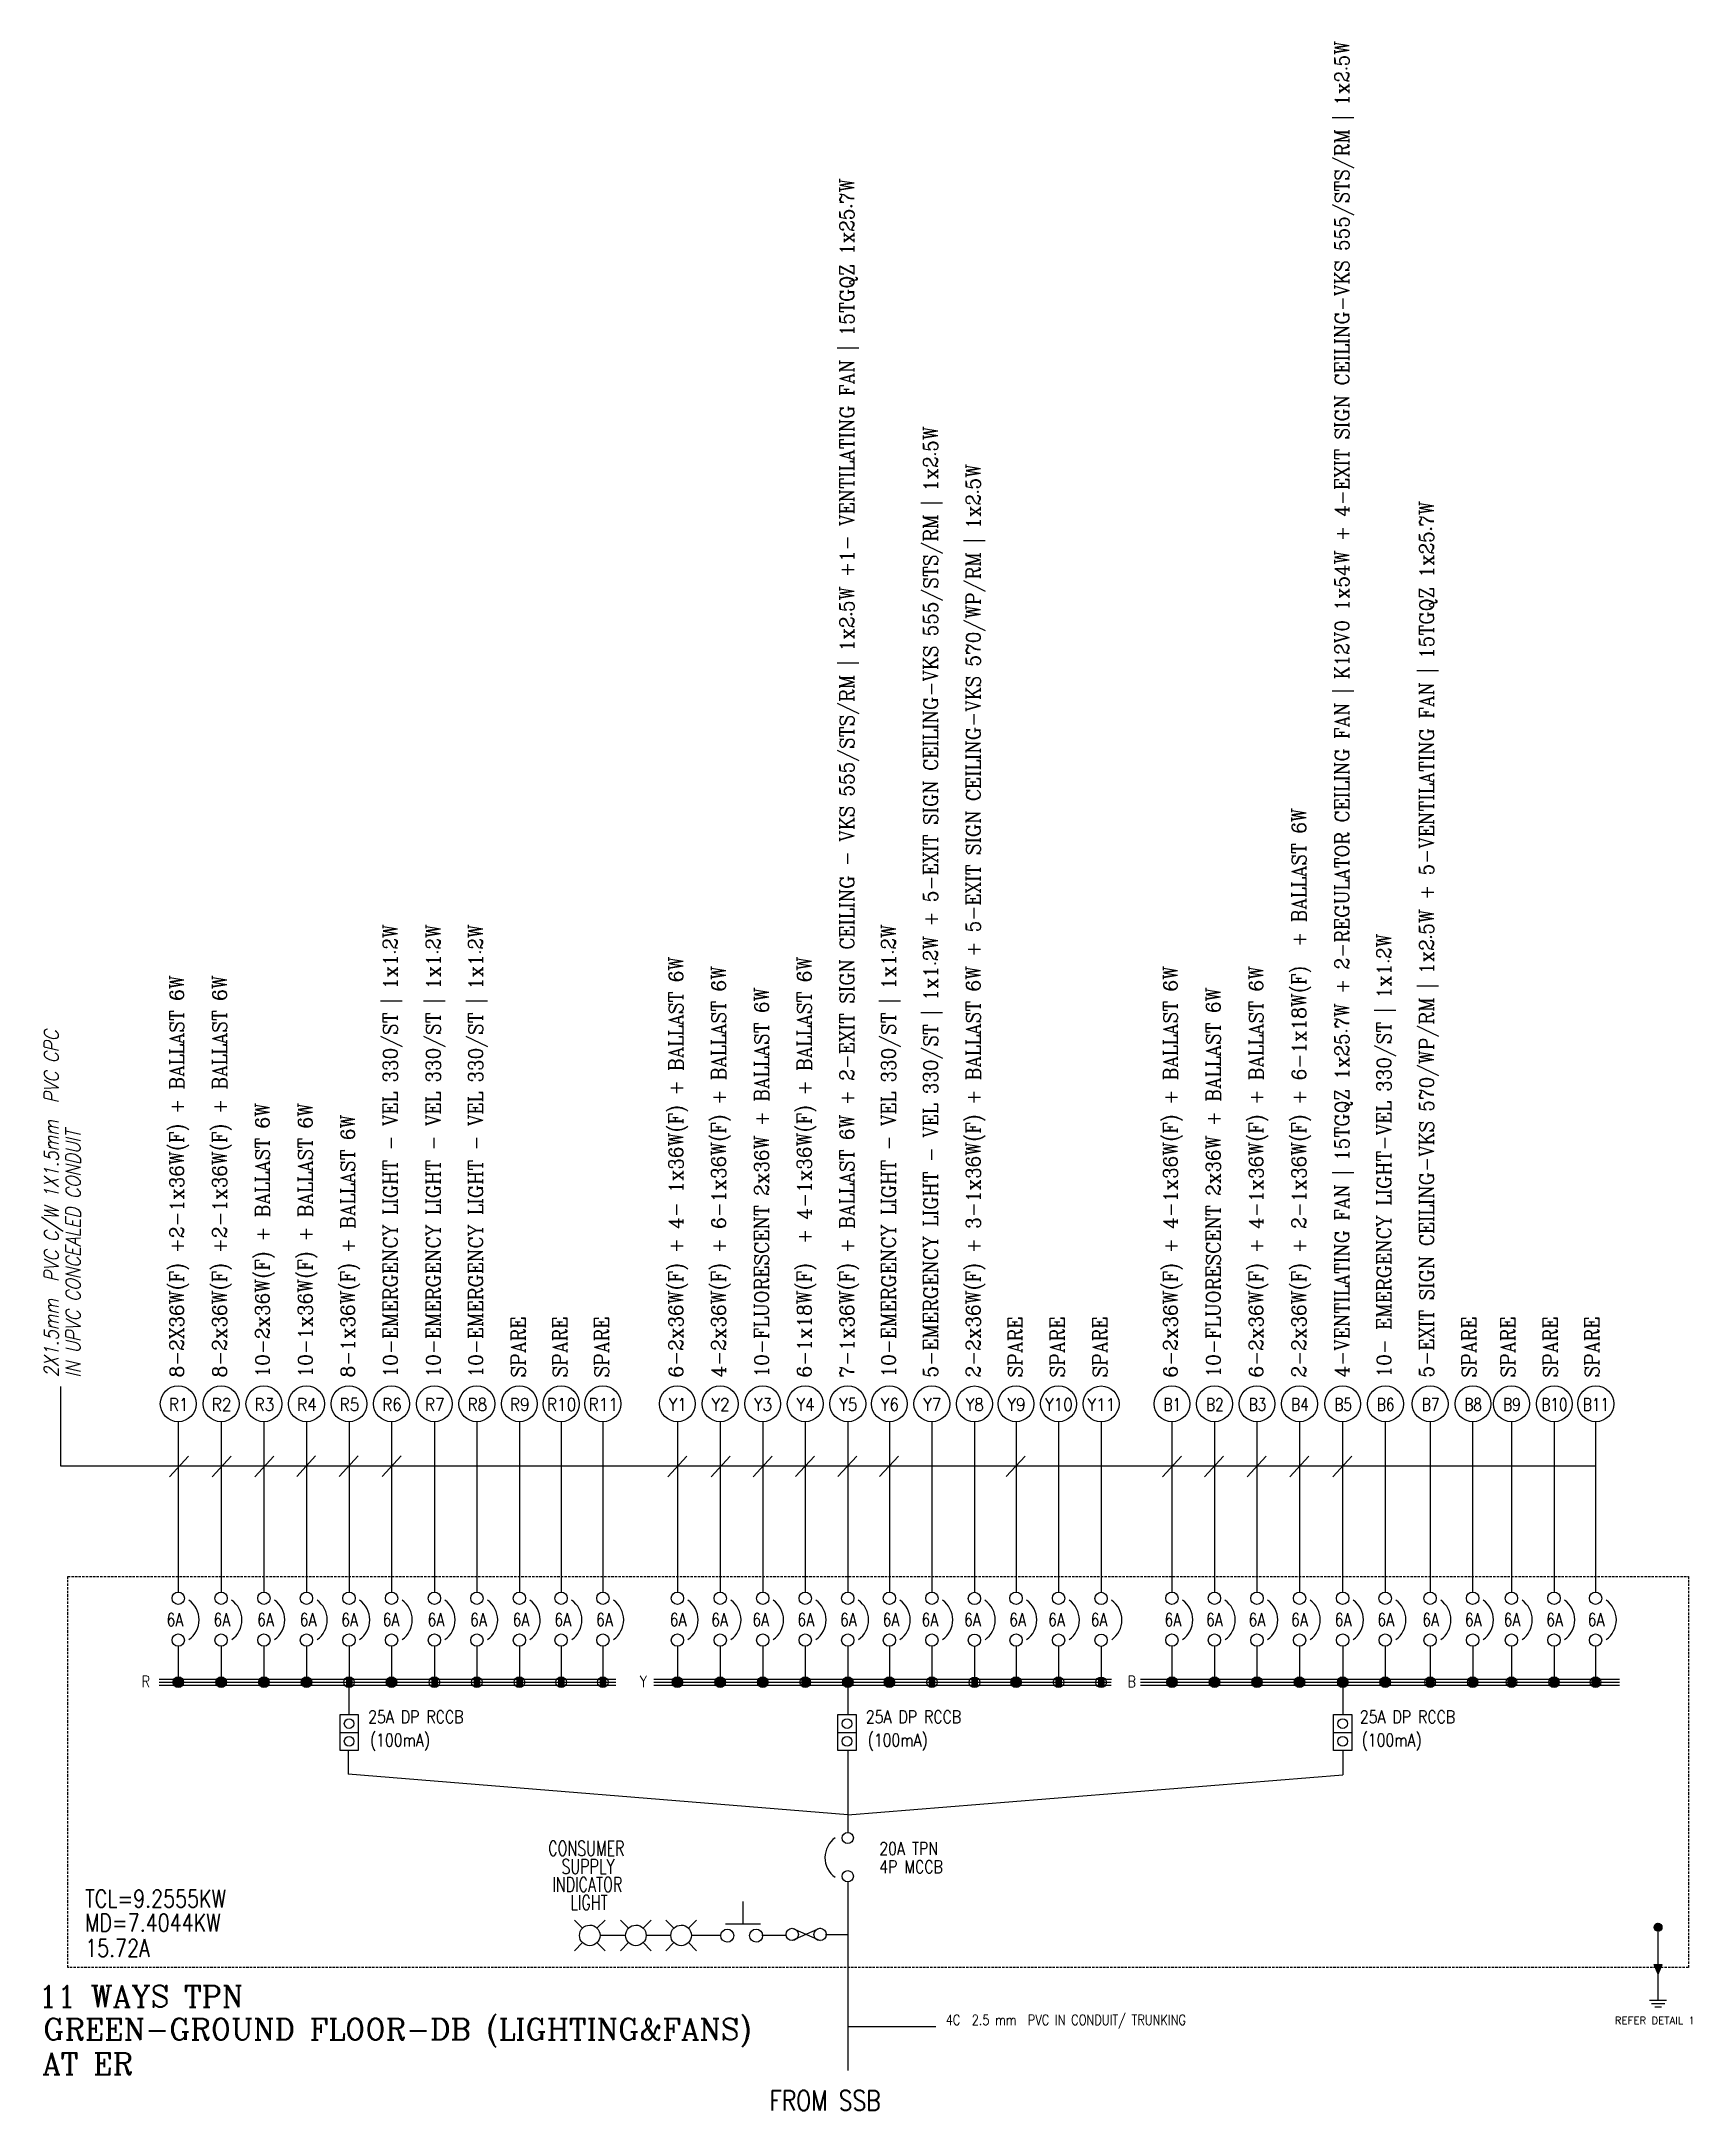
# Model space of a CAD drawing. Header units: inches. Extents: x -86493719 to 430035, y 21644 to 1519532.
# Drawn here: x 247158 to 298767, y 110681 to 175348 of the extents above; entities that cross this region are included whole.
import ezdxf
from ezdxf.enums import TextEntityAlignment as Align

# ---------------------------------------------------------------- set-up
doc = ezdxf.new("R2010")
doc.units = ezdxf.units.IN
doc.header["$MEASUREMENT"] = 0
doc.linetypes.add('HIDDEN', pattern=[0.375, 0.25, -0.125])
for name, color, linetype in [('$_KOD', 7, 'Continuous'), ('BANGUNAN', 4, 'Continuous'), ('LAMPU', 7, 'Continuous'), ('LYT', 7, 'Continuous')]:
    doc.layers.add(name, color=color, linetype=linetype)
doc.styles.add('ITALICC', font='ITALICC.SHX', dxfattribs={"width": 0.7})
doc.styles.add('ROMANC', font='ROMANC', dxfattribs={"width": 0.8, "height": 250})
doc.styles.add('ROMAND', font='ROMAND', dxfattribs={"width": 0.75, "height": 600})
doc.styles.add('ROMANS', font='romans.shx', dxfattribs={"width": 0.5, "height": 400})

msp = doc.modelspace()

# ---------------------------------------------------------------- texts
at = {"style": 'ROMANS', "width": 0.7}
for s, p in [('CONSUMER', (263000, 118644, 0)), ('SUPPLY', (263413, 118079, 0)), ('INDICATOR ', (263127, 117516, 0)), ('LIGHT', (263688, 116951, 0))]:
    msp.add_text(s, height=464.3, dxfattribs=at).set_placement(p)
at = {"color": 7, "style": 'ROMAND'}
msp.add_text('REFER DETAIL 1', height=234.74, dxfattribs=at).set_placement((296333, 113381, 0))
at = {"layer": 'BANGUNAN', "color": 255, "linetype": 'Continuous'}
for s, height, style, width, p in [('4-VENTILATING FAN | 15TGQZ 1x25.7W + 2-REGULATOR CEILING FAN | K12V0 1x54W + 4-EXIT SIGN CEILING-VKS 555/STS/RM | 1x2.5W', 445.5, 'ROMANC', 0.95, (288035, 133594, 0)), ('7-1x36W(F) + BALLAST 6W + 2-EXIT SIGN CEILING - VKS 555/STS/RM | 1x2.5W +1- VENTILATING FAN | 15TGQZ 1x25.7W', 445.5, 'ROMANC', 0.95, (272558, 133594, 0)), ('5-EMERGENCY LIGHT - VEL 330/ST | 1x1.2W + 5-EXIT SIGN CEILING-VKS 555/STS/RM | 1x2.5W', 445.5, 'ROMANC', 0.95, (275178, 133594, 0)), ('2-2x36W(F) + 3-1x36W(F) + BALLAST 6W + 5-EXIT SIGN CEILING-VKS 570/WP/RM | 1x2.5W ', 445.5, 'ROMANC', 0.95, (276508, 133594, 0)), ('5-EXIT SIGN CEILING-VKS 570/WP/RM | 1x2.5W + 5-VENTILATING FAN | 15TGQZ 1x25.7W', 445.5, 'ROMANC', 0.95, (290675, 133594, 0)), ('2-2x36W(F) + 2-1x36W(F) + 6-1x18W(F)  + BALLAST 6W', 445.5, 'ROMANC', 0.95, (286687, 133594, 0)), ('10-EMERGENCY LIGHT - VEL 330/ST | 1x1.2W', 445.5, 'ROMANC', 0.95, (258289, 133594, 0)), ('10-EMERGENCY LIGHT - VEL 330/ST | 1x1.2W', 445.5, 'ROMANC', 0.95, (259628, 133594, 0)), ('10-EMERGENCY LIGHT - VEL 330/ST | 1x1.2W', 445.5, 'ROMANC', 0.95, (260957, 133594, 0)), ('10-EMERGENCY LIGHT - VEL 330/ST | 1x1.2W', 445.5, 'ROMANC', 0.95, (273859, 133594, 0)), ('10- EMERGENCY LIGHT-VEL 330/ST | 1x1.2W', 445.5, 'ROMANC', 0.95, (289345, 133594, 0)), ('6-2x36W(F) + 4- 1x36W(F) + BALLAST 6W', 445.5, 'ROMANC', 0.95, (267213, 133594, 0)), ('4-2x36W(F) + 6-1x36W(F) + BALLAST 6W', 445.5, 'ROMANC', 0.95, (268552, 133594, 0)), ('6-1x18W(F)  + 4-1x36W(F) + BALLAST 6W', 445.5, 'ROMANC', 0.95, (271229, 133594, 0)), ('6-2x36W(F) + 4-1x36W(F) + BALLAST 6W', 445.5, 'ROMANC', 0.95, (282671, 133594, 0)), ('6-2x36W(F) + 4-1x36W(F) + BALLAST 6W', 445.5, 'ROMANC', 0.95, (285348, 133594, 0)), ('8-2X36W(F) +2-1x36W(F) + BALLAST 6W ', 445.5, 'ROMANC', 0.95, (251614, 133594, 0)), ('8-2x36W(F) +2-1x36W(F) + BALLAST 6W', 445.5, 'ROMANC', 0.95, (252953, 133594, 0)), ('10-FLUORESCENT 2x36W + BALLAST 6W', 445.5, 'ROMANC', 0.95, (269891, 133594, 0)), ('10-FLUORESCENT 2x36W + BALLAST 6W', 445.5, 'ROMANC', 0.95, (284010, 133594, 0)), ('2X1.5mm  PVC C/W 1X1.5mm  PVC CPC', 450, 'ITALICC', 0.85, (247694, 133594, 0)), ('IN UPVC CONCEALED CONDUIT', 450, 'ITALICC', 0.85, (248376, 133594, 0)), ('10-2x36W(F) + BALLAST 6W', 445.5, 'ROMANC', 0.95, (254292, 133594, 0)), ('10-1x36W(F) + BALLAST 6W', 445.5, 'ROMANC', 0.95, (255631, 133594, 0)), ('8-1x36W(F) + BALLAST 6W ', 445.5, 'ROMANC', 0.95, (256960, 133594, 0)), ('SPARE', 445.5, 'ROMANC', 0.95, (262285, 133594, 0)), ('SPARE', 445.5, 'ROMANC', 0.95, (263590, 133594, 0)), ('SPARE', 445.5, 'ROMANC', 0.95, (264895, 133594, 0)), ('SPARE', 445.5, 'ROMANC', 0.95, (277817, 133594, 0)), ('SPARE', 445.5, 'ROMANC', 0.95, (279137, 133594, 0)), ('SPARE', 445.5, 'ROMANC', 0.95, (280466, 133594, 0)), ('SPARE', 445.5, 'ROMANC', 0.95, (292004, 133594, 0)), ('SPARE', 445.5, 'ROMANC', 0.95, (293217, 133594, 0)), ('SPARE', 445.5, 'ROMANC', 0.95, (294546, 133594, 0)), ('SPARE', 445.5, 'ROMANC', 0.95, (295844, 133594, 0))]:
    msp.add_text(s, height=height, rotation=90, dxfattribs=dict(at, style=style, width=width)).set_placement(p)
at = {"layer": 'BANGUNAN', "color": 255, "linetype": 'Continuous', "style": 'ROMANS'}
for s, width, p in [('R1', 0.9, (251451, 132554, 0)), ('R2', 0.9, (252790, 132554, 0)), ('R3', 0.9, (254129, 132554, 0)), ('R4', 0.9, (255458, 132554, 0)), ('R5', 0.9, (256787, 132554, 0)), ('R6', 0.9, (258116, 132554, 0)), ('R7', 0.9, (259455, 132554, 0)), ('R8', 0.9, (260784, 132554, 0)), ('R9', 0.9, (262112, 132554, 0)), ('R10', 0.9, (263417, 132554, 0)), ('R11', 0.9, (264722, 132554, 0)), ('Y1', 0.9, (267050, 132554, 0)), ('Y2', 0.9, (268384, 132554, 0)), ('Y3', 0.9, (269713, 132554, 0)), ('Y4', 0.9, (271042, 132554, 0)), ('Y5', 0.9, (272376, 132554, 0)), ('Y6', 0.9, (273676, 132554, 0)), ('Y7', 0.9, (275001, 132554, 0)), ('Y8', 0.9, (276330, 132549, 0)), ('Y9', 0.9, (277635, 132554, 0)), ('Y10', 0.9, (278959, 132554, 0)), ('Y11', 0.9, (280288, 132549, 0)), ('B1', 0.8, (282508, 132554, 0)), ('B2', 0.8, (283837, 132554, 0)), ('B3', 0.8, (285166, 132554, 0)), ('B4', 0.8, (286495, 132554, 0)), ('B5', 0.8, (287844, 132554, 0)), ('B6', 0.8, (289173, 132554, 0)), ('B7', 0.8, (290578, 132554, 0)), ('B8', 0.8, (291907, 132554, 0)), ('B9', 0.8, (293120, 132554, 0)), ('B10', 0.8, (294449, 132554, 0)), ('B11', 0.8, (295747, 132554, 0))]:
    msp.add_text(s, height=390.9, dxfattribs=dict(at, width=width)).set_placement(p, align=Align.CENTER)
at = {"layer": 'BANGUNAN', "color": 255, "linetype": 'Continuous', "width": 0.8}
for s, height, style, p in [('6A', 402.1, 'ROMANS', (251070, 125825, 0)), ('6A', 402.1, 'ROMANS', (252537, 125825, 0)), ('6A', 402.1, 'ROMANS', (253902, 125825, 0)), ('6A', 402.1, 'ROMANS', (255232, 125825, 0)), ('6A', 402.1, 'ROMANS', (256529, 125825, 0)), ('6A', 402.1, 'ROMANS', (257825, 125825, 0)), ('6A', 402.1, 'ROMANS', (259228, 125825, 0)), ('6A', 402.1, 'ROMANS', (260558, 125825, 0)), ('6A', 402.1, 'ROMANS', (261886, 125825, 0)), ('6A', 402.1, 'ROMANS', (263191, 125825, 0)), ('6A', 402.1, 'ROMANS', (264496, 125825, 0)), ('6A', 402.1, 'ROMANS', (266797, 125825, 0)), ('6A', 402.1, 'ROMANS', (268093, 125825, 0)), ('6A', 402.1, 'ROMANS', (269378, 125825, 0)), ('6A', 402.1, 'ROMANS', (270789, 125825, 0)), ('6A', 402.1, 'ROMANS', (272119, 125825, 0)), ('6A', 402.1, 'ROMANS', (273450, 125825, 0)), ('6A', 402.1, 'ROMANS', (274666, 125825, 0)), ('6A', 402.1, 'ROMANS', (275995, 125821, 0)), ('6A', 402.1, 'ROMANS', (277408, 125825, 0)), ('6A', 402.1, 'ROMANS', (278624, 125825, 0)), ('6A', 402.1, 'ROMANS', (279953, 125821, 0)), ('6A', 402.1, 'ROMANS', (282261, 125825, 0)), ('6A', 402.1, 'ROMANS', (283557, 125825, 0)), ('6A', 402.1, 'ROMANS', (284888, 125825, 0)), ('6A', 402.1, 'ROMANS', (286218, 125825, 0)), ('6A', 402.1, 'ROMANS', (287583, 125825, 0)), ('6A', 402.1, 'ROMANS', (288914, 125825, 0)), ('6A', 402.1, 'ROMANS', (290317, 125825, 0)), ('6A', 402.1, 'ROMANS', (291648, 125825, 0)), ('6A', 402.1, 'ROMANS', (292859, 125825, 0)), ('6A', 402.1, 'ROMANS', (294190, 125825, 0)), ('6A', 402.1, 'ROMANS', (295488, 125825, 0)), ('R', 355, 'ROMAND', (250296, 123913, 0)), ('Y', 355, 'ROMAND', (265864, 123913, 0)), ('B', 355, 'ROMAND', (281110, 123913, 0)), ('25A DP RCCB', 402.1, 'ROMANS', (257373, 122786, 0)), ('25A DP RCCB', 402.1, 'ROMANS', (272928, 122786, 0)), ('25A DP RCCB', 402.1, 'ROMANS', (288367, 122786, 0)), ('(100mA)', 402.1, 'ROMANS', (257427, 122059, 0)), ('(100mA)', 402.1, 'ROMANS', (272983, 122059, 0)), ('(100mA)', 402.1, 'ROMANS', (288422, 122059, 0)), ('20A TPN', 402.1, 'ROMANS', (273347, 118670, 0)), ('4P MCCB', 402.1, 'ROMANS', (273347, 118100, 0)), ('TCL=9.2555KW', 546.75, 'ROMANS', (248526, 117033, 0)), ('MD=7.4044KW', 546.75, 'ROMANS', (248526, 116279, 0)), ('15.72A', 546.8, 'ROMANS', (248526, 115489, 0)), ('FROM SSB', 625.5, 'ROMANS', (269911, 110681, 0))]:
    msp.add_text(s, height=height, dxfattribs=dict(at, style=style)).set_placement(p)
at = {"layer": 'BANGUNAN', "color": 255, "linetype": 'Continuous', "style": 'ROMANC'}
for s, p in [('11 WAYS TPN ', (247072, 113919, 0)), ('GREEN-GROUND FLOOR-DB (LIGHTING&FANS)', (247215, 112890, 0)), ('AT ER', (247186, 111812, 0))]:
    msp.add_text(s, height=675, dxfattribs=at).set_placement(p)
at = {"layer": 'LYT', "color": 7, "linetype": 'Continuous', "style": 'ROMAND', "width": 0.8}
msp.add_text('4C  2.5 mm  PVC IN CONDUIT/ TRUNKING', height=324, dxfattribs=at).set_placement((275424, 113354, 0))

# ---------------------------------------------------------------- linework, layer by layer
at = {"layer": '$_KOD', "color": 3, "linetype": 'Continuous'}
for p, q in [((247765, 130818, 0), (247765, 133309, 0)), ((295733, 130818, 0), (247765, 130818, 0)), ((251753, 131132, 0), (251160, 130490, 0)), ((253088, 131132, 0), (252494, 130490, 0)), ((254422, 131132, 0), (253829, 130490, 0)), ((255731, 131141, 0), (255138, 130499, 0)), ((257060, 131141, 0), (256467, 130499, 0)), ((258399, 131141, 0), (257806, 130499, 0)), ((267327, 131132, 0), (266734, 130490, 0)), ((268686, 131132, 0), (268093, 130490, 0)), ((269996, 131132, 0), (269403, 130490, 0)), ((271320, 131137, 0), (270727, 130495, 0)), ((272649, 131137, 0), (272056, 130495, 0)), ((273950, 131137, 0), (273357, 130495, 0)), ((277908, 131137, 0), (277315, 130495, 0)), ((282795, 131132, 0), (282202, 130490, 0)), ((284105, 131132, 0), (283512, 130490, 0)), ((285439, 131132, 0), (284846, 130490, 0)), ((286769, 131133, 0), (286175, 130491, 0)), ((288117, 131133, 0), (287524, 130491, 0))]:
    msp.add_line(p, q, dxfattribs=at)
at = {"color": 0}
for p, q in [((251321, 124187, 0), (251321, 123951, 0)), ((251354, 124212, 0), (251354, 123926, 0)), ((251388, 124227, 0), (251388, 123911, 0)), ((251422, 124234, 0), (251422, 123904, 0)), ((251455, 124234, 0), (251455, 123904, 0)), ((251489, 124226, 0), (251489, 123912, 0)), ((251522, 124211, 0), (251522, 123927, 0)), ((251556, 124185, 0), (251556, 123953, 0)), ((252660, 124187, 0), (252660, 123951, 0)), ((252693, 124212, 0), (252693, 123926, 0)), ((252727, 124227, 0), (252727, 123911, 0)), ((252760, 124234, 0), (252760, 123904, 0)), ((252794, 124234, 0), (252794, 123904, 0)), ((252827, 124226, 0), (252827, 123912, 0)), ((252861, 124211, 0), (252861, 123927, 0)), ((252894, 124185, 0), (252894, 123953, 0)), ((253998, 124187, 0), (253998, 123951, 0)), ((254032, 124212, 0), (254032, 123926, 0)), ((254065, 124227, 0), (254065, 123911, 0)), ((254099, 124234, 0), (254099, 123904, 0)), ((254132, 124234, 0), (254132, 123904, 0)), ((254166, 124226, 0), (254166, 123912, 0)), ((254200, 124211, 0), (254200, 123927, 0)), ((254233, 124185, 0), (254233, 123953, 0)), ((255328, 124187, 0), (255328, 123951, 0)), ((255361, 124212, 0), (255361, 123926, 0)), ((255395, 124227, 0), (255395, 123911, 0)), ((255428, 124234, 0), (255428, 123904, 0)), ((255462, 124234, 0), (255462, 123904, 0)), ((255495, 124226, 0), (255495, 123912, 0)), ((255529, 124211, 0), (255529, 123927, 0)), ((255562, 124185, 0), (255562, 123953, 0)), ((256690, 124212, 0), (256690, 123926, 0)), ((256724, 124227, 0), (256724, 123911, 0)), ((256757, 124234, 0), (256757, 123904, 0)), ((256791, 124234, 0), (256791, 123904, 0)), ((256824, 124226, 0), (256824, 123912, 0)), ((256858, 124211, 0), (256858, 123927, 0)), ((257986, 124187, 0), (257986, 123951, 0)), ((258019, 124212, 0), (258019, 123926, 0)), ((258053, 124227, 0), (258053, 123911, 0)), ((258086, 124234, 0), (258086, 123904, 0)), ((258120, 124234, 0), (258120, 123904, 0)), ((258153, 124226, 0), (258153, 123912, 0)), ((258187, 124211, 0), (258187, 123927, 0)), ((258220, 124185, 0), (258220, 123953, 0)), ((259358, 124212, 0), (259358, 123926, 0)), ((259392, 124227, 0), (259392, 123911, 0)), ((259425, 124234, 0), (259425, 123904, 0)), ((259459, 124234, 0), (259459, 123904, 0)), ((259492, 124226, 0), (259492, 123912, 0)), ((259526, 124211, 0), (259526, 123927, 0)), ((260687, 124212, 0), (260687, 123926, 0)), ((260721, 124227, 0), (260721, 123911, 0)), ((260754, 124234, 0), (260754, 123904, 0)), ((260788, 124234, 0), (260788, 123904, 0)), ((260821, 124226, 0), (260821, 123912, 0)), ((260855, 124211, 0), (260855, 123927, 0)), ((262015, 124212, 0), (262015, 123926, 0)), ((262049, 124227, 0), (262049, 123911, 0)), ((262082, 124234, 0), (262082, 123904, 0)), ((262116, 124234, 0), (262116, 123904, 0)), ((262149, 124226, 0), (262149, 123912, 0)), ((262183, 124211, 0), (262183, 123927, 0)), ((263320, 124212, 0), (263320, 123926, 0)), ((263354, 124227, 0), (263354, 123911, 0)), ((263387, 124234, 0), (263387, 123904, 0)), ((263421, 124234, 0), (263421, 123904, 0)), ((263454, 124226, 0), (263454, 123912, 0)), ((263488, 124211, 0), (263488, 123927, 0)), ((264625, 124212, 0), (264625, 123926, 0)), ((264658, 124227, 0), (264658, 123911, 0)), ((264692, 124234, 0), (264692, 123904, 0)), ((264726, 124234, 0), (264726, 123904, 0)), ((264759, 124226, 0), (264759, 123912, 0)), ((264793, 124211, 0), (264793, 123927, 0)), ((266920, 124187, 0), (266920, 123951, 0)), ((266953, 124212, 0), (266953, 123926, 0)), ((266987, 124227, 0), (266987, 123911, 0)), ((267020, 124234, 0), (267020, 123904, 0)), ((267054, 124234, 0), (267054, 123904, 0)), ((267087, 124226, 0), (267087, 123912, 0)), ((267121, 124211, 0), (267121, 123927, 0)), ((267154, 124185, 0), (267154, 123953, 0)), ((268258, 124187, 0), (268258, 123951, 0)), ((268292, 124212, 0), (268292, 123926, 0)), ((268325, 124227, 0), (268325, 123911, 0)), ((268359, 124234, 0), (268359, 123904, 0)), ((268392, 124234, 0), (268392, 123904, 0)), ((268426, 124226, 0), (268426, 123912, 0)), ((268459, 124211, 0), (268459, 123927, 0)), ((268493, 124185, 0), (268493, 123953, 0)), ((269587, 124187, 0), (269587, 123951, 0)), ((269621, 124212, 0), (269621, 123926, 0)), ((269655, 124227, 0), (269655, 123911, 0)), ((269688, 124234, 0), (269688, 123904, 0)), ((269722, 124234, 0), (269722, 123904, 0)), ((269755, 124226, 0), (269755, 123912, 0)), ((269789, 124211, 0), (269789, 123927, 0)), ((269820, 124180, 0), (269820, 123949, 0)), ((270954, 124187, 0), (270954, 123951, 0)), ((270984, 124227, 0), (270984, 123911, 0)), ((270988, 124212, 0), (270988, 123926, 0)), ((271017, 124234, 0), (271017, 123904, 0)), ((271051, 124234, 0), (271051, 123904, 0)), ((271084, 124226, 0), (271084, 123912, 0)), ((271118, 124211, 0), (271118, 123927, 0)), ((271151, 124185, 0), (271151, 123953, 0)), ((272246, 124187, 0), (272246, 123951, 0)), ((272246, 124187, 0), (272246, 123951, 0)), ((272279, 124212, 0), (272279, 123926, 0)), ((272279, 124212, 0), (272279, 123926, 0)), ((272313, 124227, 0), (272313, 123911, 0)), ((272313, 124227, 0), (272313, 123911, 0)), ((272346, 124234, 0), (272346, 123904, 0)), ((272346, 124234, 0), (272346, 123904, 0)), ((272380, 124234, 0), (272380, 123904, 0)), ((272380, 124234, 0), (272380, 123904, 0)), ((272413, 124226, 0), (272413, 123912, 0)), ((272413, 124226, 0), (272413, 123912, 0)), ((272447, 124211, 0), (272447, 123927, 0)), ((272447, 124211, 0), (272447, 123927, 0)), ((272480, 124185, 0), (272480, 123953, 0)), ((272480, 124185, 0), (272480, 123953, 0)), ((273546, 124187, 0), (273546, 123951, 0)), ((273580, 124212, 0), (273580, 123926, 0)), ((273613, 124227, 0), (273613, 123911, 0)), ((273647, 124234, 0), (273647, 123904, 0)), ((273680, 124234, 0), (273680, 123904, 0)), ((273714, 124226, 0), (273714, 123912, 0)), ((273747, 124211, 0), (273747, 123927, 0)), ((273781, 124185, 0), (273781, 123953, 0)), ((274909, 124212, 0), (274909, 123926, 0)), ((274942, 124227, 0), (274942, 123911, 0)), ((274976, 124234, 0), (274976, 123904, 0)), ((275009, 124234, 0), (275009, 123904, 0)), ((275043, 124226, 0), (275043, 123912, 0)), ((275077, 124211, 0), (275077, 123927, 0)), ((276238, 124208, 0), (276238, 123921, 0)), ((276272, 124223, 0), (276272, 123906, 0)), ((276305, 124229, 0), (276305, 123900, 0)), ((276339, 124229, 0), (276339, 123900, 0)), ((276372, 124222, 0), (276372, 123907, 0)), ((276406, 124207, 0), (276406, 123922, 0)), ((277504, 124187, 0), (277504, 123951, 0)), ((277538, 124212, 0), (277538, 123926, 0)), ((277571, 124227, 0), (277571, 123911, 0)), ((277605, 124234, 0), (277605, 123904, 0)), ((277638, 124234, 0), (277638, 123904, 0)), ((277672, 124226, 0), (277672, 123912, 0)), ((277706, 124211, 0), (277706, 123927, 0)), ((277739, 124185, 0), (277739, 123953, 0)), ((278867, 124212, 0), (278867, 123926, 0)), ((278901, 124227, 0), (278901, 123911, 0)), ((278934, 124234, 0), (278934, 123904, 0)), ((278968, 124234, 0), (278968, 123904, 0)), ((279001, 124226, 0), (279001, 123912, 0)), ((279035, 124211, 0), (279035, 123927, 0)), ((280196, 124208, 0), (280196, 123921, 0)), ((280230, 124223, 0), (280230, 123906, 0)), ((280263, 124229, 0), (280263, 123900, 0)), ((280297, 124229, 0), (280297, 123900, 0)), ((280330, 124222, 0), (280330, 123907, 0)), ((280364, 124207, 0), (280364, 123922, 0)), ((282378, 124187, 0), (282378, 123951, 0)), ((282411, 124212, 0), (282411, 123926, 0)), ((282445, 124227, 0), (282445, 123911, 0)), ((282478, 124234, 0), (282478, 123904, 0)), ((282512, 124234, 0), (282512, 123904, 0)), ((282545, 124226, 0), (282545, 123912, 0)), ((282579, 124211, 0), (282579, 123927, 0)), ((282612, 124185, 0), (282612, 123953, 0)), ((283707, 124187, 0), (283707, 123951, 0)), ((283740, 124212, 0), (283740, 123926, 0)), ((283774, 124227, 0), (283774, 123911, 0)), ((283807, 124234, 0), (283807, 123904, 0)), ((283841, 124234, 0), (283841, 123904, 0)), ((283874, 124226, 0), (283874, 123912, 0)), ((283908, 124211, 0), (283908, 123927, 0)), ((283941, 124185, 0), (283941, 123953, 0)), ((285036, 124187, 0), (285036, 123951, 0)), ((285069, 124212, 0), (285069, 123926, 0)), ((285103, 124227, 0), (285103, 123911, 0)), ((285136, 124234, 0), (285136, 123904, 0)), ((285170, 124234, 0), (285170, 123904, 0)), ((285203, 124226, 0), (285203, 123912, 0)), ((285237, 124211, 0), (285237, 123927, 0)), ((285270, 124185, 0), (285270, 123953, 0)), ((286365, 124187, 0), (286365, 123951, 0)), ((286399, 124212, 0), (286399, 123926, 0)), ((286432, 124227, 0), (286432, 123911, 0)), ((286466, 124234, 0), (286466, 123904, 0)), ((286499, 124234, 0), (286499, 123904, 0)), ((286533, 124226, 0), (286533, 123912, 0)), ((286566, 124211, 0), (286566, 123927, 0)), ((286600, 124185, 0), (286600, 123953, 0)), ((287713, 124187, 0), (287713, 123951, 0)), ((287715, 124187, 0), (287715, 123951, 0)), ((287747, 124212, 0), (287747, 123926, 0)), ((287748, 124212, 0), (287748, 123926, 0)), ((287780, 124227, 0), (287780, 123911, 0)), ((287782, 124227, 0), (287782, 123911, 0)), ((287814, 124234, 0), (287814, 123904, 0)), ((287815, 124234, 0), (287815, 123904, 0)), ((287847, 124234, 0), (287847, 123904, 0)), ((287849, 124234, 0), (287849, 123904, 0)), ((287881, 124226, 0), (287881, 123912, 0)), ((287882, 124226, 0), (287882, 123912, 0)), ((287914, 124211, 0), (287914, 123927, 0)), ((287916, 124211, 0), (287916, 123927, 0)), ((287948, 124185, 0), (287948, 123953, 0)), ((287949, 124185, 0), (287949, 123953, 0)), ((289042, 124187, 0), (289042, 123951, 0)), ((289076, 124212, 0), (289076, 123926, 0)), ((289109, 124227, 0), (289109, 123911, 0)), ((289143, 124234, 0), (289143, 123904, 0)), ((289177, 124234, 0), (289177, 123904, 0)), ((289210, 124226, 0), (289210, 123912, 0)), ((289244, 124211, 0), (289244, 123927, 0)), ((289277, 124185, 0), (289277, 123953, 0)), ((290447, 124187, 0), (290447, 123951, 0)), ((290481, 124212, 0), (290481, 123926, 0)), ((290514, 124227, 0), (290514, 123911, 0)), ((290548, 124234, 0), (290548, 123904, 0)), ((290581, 124234, 0), (290581, 123904, 0)), ((290615, 124226, 0), (290615, 123912, 0)), ((290648, 124211, 0), (290648, 123927, 0)), ((290682, 124185, 0), (290682, 123953, 0)), ((291776, 124187, 0), (291776, 123951, 0)), ((291810, 124212, 0), (291810, 123926, 0)), ((291843, 124227, 0), (291843, 123911, 0)), ((291877, 124234, 0), (291877, 123904, 0)), ((291910, 124234, 0), (291910, 123904, 0)), ((291944, 124226, 0), (291944, 123912, 0)), ((291978, 124211, 0), (291978, 123927, 0)), ((292011, 124185, 0), (292011, 123953, 0)), ((292990, 124187, 0), (292990, 123951, 0)), ((293023, 124212, 0), (293023, 123926, 0)), ((293057, 124227, 0), (293057, 123911, 0)), ((293090, 124234, 0), (293090, 123904, 0)), ((293124, 124234, 0), (293124, 123904, 0)), ((293157, 124226, 0), (293157, 123912, 0)), ((293191, 124211, 0), (293191, 123927, 0)), ((293224, 124185, 0), (293224, 123953, 0)), ((294319, 124187, 0), (294319, 123951, 0)), ((294352, 124212, 0), (294352, 123926, 0)), ((294386, 124227, 0), (294386, 123911, 0)), ((294419, 124234, 0), (294419, 123904, 0)), ((294453, 124234, 0), (294453, 123904, 0)), ((294486, 124226, 0), (294486, 123912, 0)), ((294520, 124211, 0), (294520, 123927, 0)), ((294553, 124185, 0), (294553, 123953, 0)), ((295616, 124187, 0), (295616, 123951, 0)), ((295650, 124212, 0), (295650, 123926, 0)), ((295684, 124227, 0), (295684, 123911, 0)), ((295717, 124234, 0), (295717, 123904, 0)), ((295751, 124234, 0), (295751, 123904, 0)), ((295784, 124226, 0), (295784, 123912, 0)), ((295818, 124211, 0), (295818, 123927, 0)), ((295851, 124185, 0), (295851, 123953, 0)), ((251287, 124140, 0), (251287, 123998, 0)), ((251589, 124135, 0), (251589, 124003, 0)), ((252626, 124140, 0), (252626, 123998, 0)), ((252928, 124135, 0), (252928, 124003, 0)), ((253965, 124140, 0), (253965, 123998, 0)), ((254267, 124135, 0), (254267, 124003, 0)), ((255294, 124140, 0), (255294, 123998, 0)), ((255596, 124135, 0), (255596, 124003, 0)), ((257952, 124140, 0), (257952, 123998, 0)), ((258254, 124135, 0), (258254, 124003, 0)), ((266886, 124140, 0), (266886, 123998, 0)), ((267188, 124135, 0), (267188, 124003, 0)), ((268225, 124140, 0), (268225, 123998, 0)), ((268526, 124135, 0), (268526, 124003, 0)), ((269554, 124140, 0), (269554, 123998, 0)), ((269853, 124130, 0), (269853, 123999, 0)), ((270921, 124140, 0), (270921, 123998, 0)), ((271185, 124135, 0), (271185, 124003, 0)), ((272212, 124140, 0), (272212, 123998, 0)), ((272212, 124140, 0), (272212, 123998, 0)), ((272514, 124135, 0), (272514, 124003, 0)), ((272514, 124135, 0), (272514, 124003, 0)), ((273513, 124140, 0), (273513, 123998, 0)), ((273814, 124135, 0), (273814, 124003, 0)), ((277471, 124140, 0), (277471, 123998, 0)), ((277773, 124135, 0), (277773, 124003, 0)), ((282344, 124140, 0), (282344, 123998, 0)), ((282646, 124135, 0), (282646, 124003, 0)), ((283673, 124140, 0), (283673, 123998, 0)), ((283975, 124135, 0), (283975, 124003, 0)), ((285002, 124140, 0), (285002, 123998, 0)), ((285304, 124135, 0), (285304, 124003, 0)), ((286331, 124140, 0), (286331, 123998, 0)), ((286633, 124135, 0), (286633, 124003, 0)), ((287680, 124140, 0), (287680, 123998, 0)), ((287681, 124140, 0), (287681, 123998, 0)), ((287981, 124135, 0), (287981, 124003, 0)), ((287983, 124135, 0), (287983, 124003, 0)), ((289009, 124140, 0), (289009, 123998, 0)), ((289311, 124135, 0), (289311, 124003, 0))]:
    msp.add_line(p, q, dxfattribs=at)
at = {"linetype": 'Continuous'}
for p, q in [((269089, 116493, 0), (269089, 117217, 0)), ((269633, 116504, 0), (268542, 116504, 0)), ((270434, 116157, 0), (269679, 116157, 0))]:
    msp.add_line(p, q, dxfattribs=at)
for p, q in [((263819, 116635, 0), (264070, 116384, 0)), ((264775, 116635, 0), (264524, 116384, 0)), ((265260, 116635, 0), (265512, 116384, 0)), ((266217, 116635, 0), (265965, 116384, 0)), ((266675, 116635, 0), (266927, 116384, 0)), ((267632, 116635, 0), (267380, 116384, 0)), ((264070, 115930, 0), (263819, 115679, 0)), ((264524, 115930, 0), (264775, 115679, 0)), ((265418, 116157, 0), (264618, 116157, 0)), ((265512, 115930, 0), (265260, 115679, 0)), ((265965, 115930, 0), (266217, 115679, 0)), ((266833, 116157, 0), (266059, 116157, 0)), ((266927, 115930, 0), (266675, 115679, 0)), ((267380, 115930, 0), (267632, 115679, 0)), ((268392, 116157, 0), (267474, 116157, 0)), ((271495, 116380, 0), (270625, 115993, 0)), ((270625, 116380, 0), (271495, 115993, 0)), ((271666, 116186, 0), (272362, 116186, 0))]:
    msp.add_line(p, q)
for centre, major_axis, start_param, end_param in [((264297, 116157, 0), (-321, 0), 3.142456, 9.425641), ((265739, 116157, 0), (-321, 0), 3.142456, 9.425641), ((267153, 116157, 0), (-321, 0), 3.142257450994299, 9.425442758173885), ((268596, 116149, 0), (204, 0), -0.000944, 6.282241), ((269497, 116149, 0), (204, 0), -0.000944, 6.282241), ((270625, 116186, 0), (193, 0), -0.001295, 6.28189), ((271495, 116186, 0), (193, 0), -0.002365596403363535, 6.280819710776223)]:
    msp.add_ellipse(centre, major_axis=major_axis, ratio=1, start_param=start_param, end_param=end_param)
at = {"layer": 'BANGUNAN', "color": 255, "linetype": 'Continuous'}
for p, q in [((251437, 132210, 0), (251437, 126886, 0)), ((252776, 132210, 0), (252776, 126886, 0)), ((254114, 132210, 0), (254114, 126886, 0)), ((255444, 132210, 0), (255444, 126886, 0)), ((256773, 132210, 0), (256773, 126886, 0)), ((258102, 132210, 0), (258102, 126886, 0)), ((259441, 132210, 0), (259441, 126886, 0)), ((260770, 132210, 0), (260770, 126886, 0)), ((262098, 132210, 0), (262098, 126886, 0)), ((263403, 132210, 0), (263403, 126886, 0)), ((264707, 132210, 0), (264707, 126886, 0)), ((267036, 132210, 0), (267036, 126886, 0)), ((268374, 132210, 0), (268374, 126886, 0)), ((269703, 132210, 0), (269703, 126886, 0)), ((271033, 132210, 0), (271033, 126886, 0)), ((272362, 132210, 0), (272362, 126886, 0)), ((273662, 132210, 0), (273662, 126886, 0)), ((274991, 132210, 0), (274993, 126886, 0)), ((276321, 132205, 0), (276323, 126881, 0)), ((277620, 132210, 0), (277620, 126886, 0)), ((278950, 132210, 0), (278951, 126886, 0)), ((280279, 132205, 0), (280281, 126881, 0)), ((282494, 132210, 0), (282494, 126886, 0)), ((283823, 132210, 0), (283823, 126886, 0)), ((285152, 132210, 0), (285152, 126886, 0)), ((286481, 132210, 0), (286481, 126886, 0)), ((287829, 132210, 0), (287829, 126886, 0)), ((289158, 132210, 0), (289158, 126886, 0)), ((290563, 132210, 0), (290563, 126886, 0)), ((291892, 132210, 0), (291892, 126886, 0)), ((293106, 132210, 0), (293106, 126886, 0)), ((294435, 132210, 0), (294435, 126886, 0)), ((295733, 132210, 0), (295733, 126886, 0)), ((251437, 125193, 0), (251437, 124069, 0)), ((252776, 125193, 0), (252776, 124069, 0)), ((254115, 125193, 0), (254115, 124069, 0)), ((255444, 125193, 0), (255444, 124069, 0)), ((256773, 125193, 0), (256773, 124069, 0)), ((258102, 125193, 0), (258102, 124069, 0)), ((259441, 125193, 0), (259441, 124069, 0)), ((260770, 125193, 0), (260770, 124069, 0)), ((262098, 125193, 0), (262098, 124069, 0)), ((263403, 125193, 0), (263403, 124069, 0)), ((264708, 125193, 0), (264708, 124069, 0)), ((267036, 125193, 0), (267036, 124069, 0)), ((268375, 125193, 0), (268375, 124069, 0)), ((269704, 125193, 0), (269704, 124069, 0)), ((271033, 125193, 0), (271033, 124069, 0)), ((272362, 125193, 0), (272362, 124069, 0)), ((273662, 125193, 0), (273662, 124069, 0)), ((274992, 125193, 0), (274992, 124069, 0)), ((276321, 125188, 0), (276321, 124065, 0)), ((277621, 125193, 0), (277621, 124069, 0)), ((278950, 125193, 0), (278950, 124069, 0)), ((280279, 125188, 0), (280279, 124065, 0)), ((282494, 125193, 0), (282494, 124069, 0)), ((283823, 125193, 0), (283823, 124069, 0)), ((285152, 125193, 0), (285152, 124069, 0)), ((286481, 125193, 0), (286481, 124069, 0)), ((287830, 125193, 0), (287830, 124069, 0)), ((289159, 125193, 0), (289159, 124069, 0)), ((290564, 125193, 0), (290564, 124069, 0)), ((291893, 125193, 0), (291893, 124069, 0)), ((293106, 125193, 0), (293106, 124069, 0)), ((294435, 125193, 0), (294435, 124069, 0)), ((295733, 125193, 0), (295733, 124069, 0)), ((250840, 124163, 0), (265111, 124163, 0)), ((266304, 124163, 0), (280603, 124163, 0)), ((281508, 124163, 0), (296478, 124163, 0)), ((250840, 124069, 0), (265111, 124069, 0)), ((250840, 123975, 0), (265111, 123975, 0)), ((266304, 124069, 0), (280593, 124069, 0)), ((266304, 123975, 0), (280593, 123975, 0)), ((281508, 124069, 0), (296487, 124069, 0)), ((281508, 123975, 0), (296487, 123975, 0)), ((297687, 114944, 0), (297563, 115249, 0)), ((297687, 114944, 0), (297811, 115249, 0))]:
    msp.add_line(p, q, dxfattribs=at)
at = {"layer": 'BANGUNAN', "color": 255}
for p, q in [((256772, 124069, 0), (256772, 123061, 0)), ((272362, 124069, 0), (272362, 123061, 0)), ((287831, 124069, 0), (287831, 123061, 0)), ((256492, 121935, 0), (256492, 123061, 0)), ((256492, 123061, 0), (257055, 123061, 0)), ((257055, 123061, 0), (257055, 121935, 0)), ((272056, 123061, 0), (272619, 123061, 0)), ((272056, 121935, 0), (272056, 123061, 0)), ((272619, 123061, 0), (272619, 121935, 0)), ((287548, 123061, 0), (288111, 123061, 0)), ((287548, 121935, 0), (287548, 123061, 0)), ((288111, 123061, 0), (288111, 121935, 0)), ((256492, 122498, 0), (257055, 122498, 0)), ((272056, 122498, 0), (272619, 122498, 0)), ((287548, 122498, 0), (288111, 122498, 0)), ((257055, 121935, 0), (256492, 121935, 0)), ((256743, 121935, 0), (256743, 121191, 0)), ((272619, 121935, 0), (272056, 121935, 0)), ((272362, 121935, 0), (272362, 119376, 0)), ((288111, 121935, 0), (287548, 121935, 0)), ((287837, 121926, 0), (287837, 121176, 0)), ((272362, 119929, 0), (256743, 121191, 0)), ((272362, 119929, 0), (287837, 121176, 0)), ((272362, 117830, 0), (272362, 111937, 0)), ((297564, 116408, 0), (297691, 116535, 0)), ((297565, 116428, 0), (297671, 116534, 0)), ((297566, 116392, 0), (297708, 116533, 0)), ((297569, 116376, 0), (297723, 116530, 0)), ((297571, 116453, 0), (297647, 116528, 0)), ((297574, 116363, 0), (297736, 116525, 0)), ((297581, 116350, 0), (297749, 116518, 0)), ((297588, 116339, 0), (297760, 116511, 0)), ((297596, 116329, 0), (297770, 116503, 0)), ((297606, 116320, 0), (297779, 116493, 0)), ((297616, 116312, 0), (297788, 116483, 0)), ((297628, 116304, 0), (297795, 116471, 0)), ((297640, 116298, 0), (297801, 116459, 0)), ((297654, 116294, 0), (297806, 116445, 0)), ((297669, 116290, 0), (297809, 116430, 0)), ((297687, 114131, 0), (297687, 116412, 0)), ((297687, 116289, 0), (297810, 116412, 0)), ((297707, 116291, 0), (297808, 116392, 0)), ((297733, 116298, 0), (297801, 116366, 0)), ((297563, 115249, 0), (297811, 115249, 0)), ((297567, 115239, 0), (297577, 115249, 0)), ((297573, 115226, 0), (297596, 115249, 0)), ((297578, 115213, 0), (297614, 115249, 0)), ((297583, 115199, 0), (297633, 115249, 0)), ((297589, 115186, 0), (297651, 115249, 0)), ((297594, 115173, 0), (297670, 115249, 0)), ((297600, 115160, 0), (297689, 115249, 0)), ((297605, 115147, 0), (297707, 115249, 0)), ((297610, 115133, 0), (297726, 115249, 0)), ((297616, 115120, 0), (297744, 115249, 0)), ((297621, 115107, 0), (297763, 115249, 0)), ((297627, 115094, 0), (297782, 115249, 0)), ((297632, 115080, 0), (297800, 115249, 0)), ((297637, 115067, 0), (297805, 115235, 0)), ((297643, 115054, 0), (297793, 115204, 0)), ((297648, 115041, 0), (297780, 115173, 0)), ((297653, 115027, 0), (297767, 115141, 0)), ((297659, 115014, 0), (297754, 115110, 0)), ((297664, 115001, 0), (297742, 115079, 0)), ((297670, 114988, 0), (297729, 115047, 0)), ((297675, 114975, 0), (297716, 115016, 0)), ((297680, 114961, 0), (297703, 114984, 0)), ((297686, 114948, 0), (297691, 114953, 0)), ((297424, 114131, 0), (297950, 114131, 0)), ((297477, 114026, 0), (297898, 114026, 0)), ((297582, 113921, 0), (297792, 113921, 0))]:
    msp.add_line(p, q, dxfattribs=at)
at = {"layer": 'BANGUNAN', "color": 4, "linetype": 'HIDDEN', "ltscale": 300, "elevation": 0}
msp.add_lwpolyline([(247984, 127378), (298637, 127378), (298637, 115154), (247984, 115154)], close=True, dxfattribs=at)
at = {"layer": 'BANGUNAN', "color": 255, "linetype": 'Continuous'}
for centre, radius in [((251437, 132771, 0), 561), ((252776, 132771, 0), 561), ((254114, 132771, 0), 561), ((255444, 132771, 0), 561), ((256773, 132771, 0), 561), ((258102, 132771, 0), 561), ((259441, 132771, 0), 561), ((260770, 132771, 0), 561), ((262098, 132771, 0), 561), ((263403, 132771, 0), 561), ((264707, 132771, 0), 561), ((267036, 132771, 0), 561), ((268374, 132771, 0), 561), ((269703, 132771, 0), 561), ((271033, 132771, 0), 561), ((272362, 132771, 0), 561), ((273662, 132771, 0), 561), ((274991, 132771, 0), 561), ((276321, 132766, 0), 561), ((277620, 132771, 0), 561), ((278950, 132771, 0), 561), ((280279, 132766, 0), 561), ((282494, 132771, 0), 561), ((283823, 132771, 0), 561), ((285152, 132771, 0), 561), ((286481, 132771, 0), 561), ((287829, 132771, 0), 561), ((289168, 132771, 0), 561), ((290563, 132771, 0), 561), ((291902, 132771, 0), 561), ((293106, 132771, 0), 561), ((294444, 132771, 0), 561), ((295742, 132771, 0), 561), ((251437, 126692, 0), 193), ((252776, 126692, 0), 193), ((254114, 126692, 0), 193), ((255444, 126692, 0), 193), ((256773, 126692, 0), 193), ((258102, 126692, 0), 193), ((259441, 126692, 0), 193), ((260770, 126692, 0), 193), ((262098, 126692, 0), 193), ((263403, 126692, 0), 193), ((264707, 126692, 0), 193), ((267036, 126692, 0), 193), ((268374, 126692, 0), 193), ((269703, 126692, 0), 193), ((271033, 126692, 0), 193), ((272362, 126692, 0), 193), ((273662, 126692, 0), 193), ((274991, 126692, 0), 193), ((276321, 126688, 0), 193), ((277620, 126692, 0), 193), ((278950, 126692, 0), 193), ((280279, 126688, 0), 193), ((282494, 126692, 0), 193), ((283823, 126692, 0), 193), ((285152, 126692, 0), 193), ((286481, 126692, 0), 193), ((287829, 126692, 0), 193), ((289158, 126692, 0), 193), ((290563, 126692, 0), 193), ((291892, 126692, 0), 193), ((293106, 126692, 0), 193), ((294435, 126692, 0), 193), ((295733, 126692, 0), 193), ((251437, 125386, 0), 193), ((252776, 125386, 0), 193), ((254115, 125386, 0), 193), ((255444, 125386, 0), 193), ((256773, 125386, 0), 193), ((258102, 125386, 0), 193), ((259441, 125386, 0), 193), ((260770, 125386, 0), 193), ((262098, 125386, 0), 193), ((263403, 125386, 0), 193), ((264708, 125386, 0), 193), ((267036, 125386, 0), 193), ((268375, 125386, 0), 193), ((269704, 125386, 0), 193), ((271033, 125386, 0), 193), ((272362, 125386, 0), 193), ((273662, 125386, 0), 193), ((274992, 125386, 0), 193), ((276321, 125381, 0), 193), ((277621, 125386, 0), 193), ((278950, 125386, 0), 193), ((280279, 125381, 0), 193), ((282494, 125386, 0), 193), ((283823, 125386, 0), 193), ((285152, 125386, 0), 193), ((286481, 125386, 0), 193), ((287830, 125386, 0), 193), ((289159, 125386, 0), 193), ((290564, 125386, 0), 193), ((291893, 125386, 0), 193), ((293106, 125386, 0), 193), ((294435, 125386, 0), 193), ((295733, 125386, 0), 193), ((251437, 124069, 0), 166), ((252776, 124069, 0), 166), ((254115, 124069, 0), 166), ((255444, 124069, 0), 166), ((256773, 124069, 0), 166), ((258102, 124069, 0), 166), ((259441, 124069, 0), 166), ((260770, 124069, 0), 166), ((262098, 124069, 0), 166), ((263403, 124069, 0), 166), ((264708, 124069, 0), 166), ((267036, 124069, 0), 166), ((268375, 124069, 0), 166), ((269704, 124069, 0), 166), ((271033, 124069, 0), 166), ((272362, 124069, 0), 166), ((272362, 124069, 0), 166), ((273662, 124069, 0), 166), ((274992, 124069, 0), 166), ((276321, 124065, 0), 166), ((277621, 124069, 0), 166), ((278950, 124069, 0), 166), ((280279, 124065, 0), 166), ((282494, 124069, 0), 166), ((283823, 124069, 0), 166), ((285152, 124069, 0), 166), ((286481, 124069, 0), 166), ((287830, 124069, 0), 166), ((287831, 124069, 0), 166), ((289159, 124069, 0), 166), ((290564, 124069, 0), 166), ((291893, 124069, 0), 166), ((293106, 124069, 0), 166), ((294435, 124069, 0), 166), ((295733, 124069, 0), 166), ((256776, 122776, 0), 150), ((272339, 122776, 0), 150), ((287831, 122776, 0), 150), ((256776, 122223, 0), 150), ((272339, 122223, 0), 150), ((287831, 122223, 0), 150), ((272362, 119201, 0), 176), ((272362, 118006, 0), 176), ((297687, 116412, 0), 123)]:
    msp.add_circle(centre, radius, dxfattribs=at)
for centre, start, end in [((251335, 126017, 0), 305.15395, 55.05102), ((252674, 126017, 0), 305.15395, 55.05102), ((254013, 126017, 0), 305.15395, 55.05102), ((255342, 126017, 0), 305.15395, 55.05102), ((256671, 126017, 0), 305.15395, 55.05102), ((258000, 126017, 0), 305.15395, 55.05102), ((259339, 126017, 0), 305.15395, 55.05102), ((260668, 126017, 0), 305.15395, 55.05102), ((261996, 126017, 0), 305.15395, 55.05102), ((263301, 126017, 0), 305.15395, 55.05102), ((264606, 126017, 0), 305.15395, 55.05102), ((266934, 126017, 0), 305.15395, 55.05102), ((268273, 126017, 0), 305.15395, 55.05102), ((269602, 126017, 0), 305.15395, 55.05102), ((270931, 126017, 0), 305.15395, 55.05102), ((272260, 126017, 0), 305.15395, 55.05102), ((273561, 126017, 0), 305.15395, 55.05102), ((274890, 126017, 0), 305.15395, 55.05102), ((276219, 126012, 0), 305.15395, 55.05102), ((277519, 126017, 0), 305.15395, 55.05102), ((278848, 126017, 0), 305.15395, 55.05102), ((280177, 126012, 0), 305.15395, 55.05102), ((282392, 126017, 0), 305.15395, 55.05102), ((283721, 126017, 0), 305.15395, 55.05102), ((285050, 126017, 0), 305.15395, 55.05102), ((286379, 126017, 0), 305.15395, 55.05102), ((287728, 126017, 0), 305.15395, 55.05102), ((289057, 126017, 0), 305.15395, 55.05102), ((290462, 126017, 0), 305.15395, 55.05102), ((291791, 126017, 0), 305.15395, 55.05102), ((293004, 126017, 0), 305.15395, 55.05102), ((294333, 126017, 0), 305.15395, 55.05102), ((295631, 126017, 0), 305.15395, 55.05102), ((272401, 118589, 0), 124.94898, 234.84605)]:
    msp.add_arc(centre, 752, start, end, dxfattribs=at)
at = {"layer": 'LAMPU', "linetype": 'Continuous'}
msp.add_line((272362, 113315, 0), (275110, 113315, 0), dxfattribs=at)

msp.set_redraw_order([(e.dxf.handle, doc.entitydb.next_handle()) for e in msp.query("TEXT MTEXT ATTDEF DIMENSION ARC_DIMENSION")])  # texts and dimensions are drawn at this point

doc.saveas('drawing.dxf')
